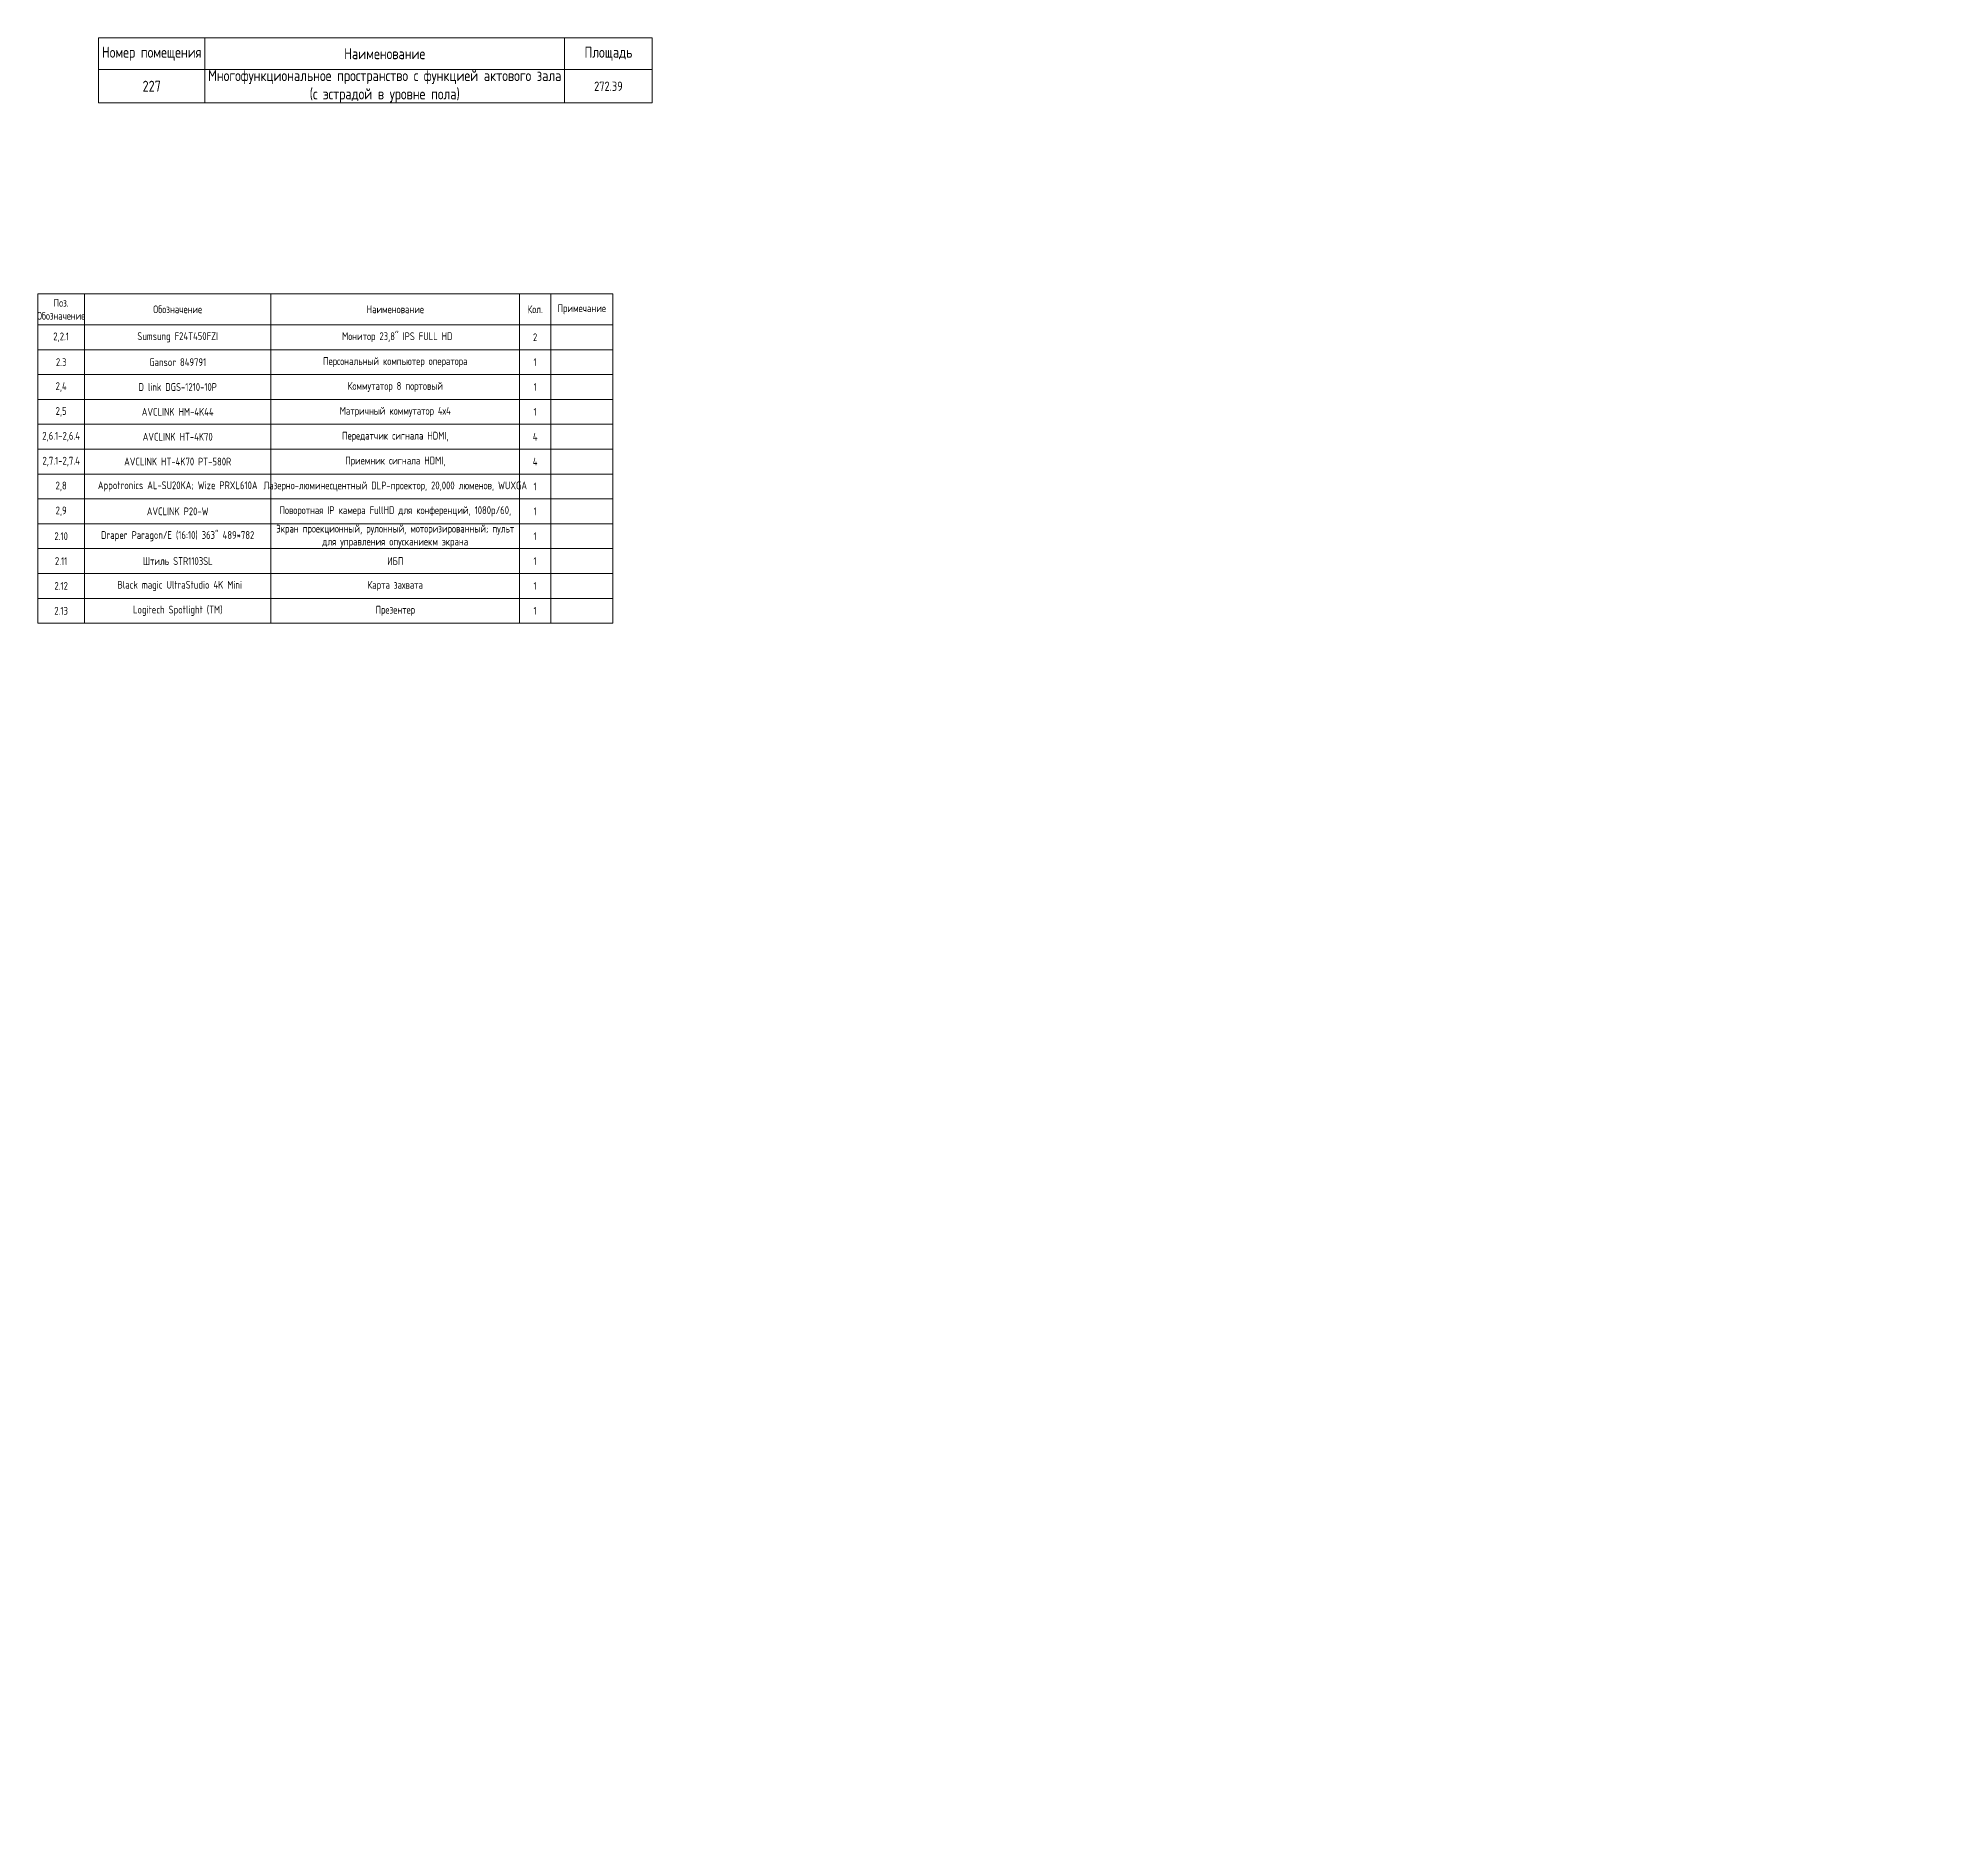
# Model space of a CAD drawing. Header units: millimetres. Extents: x 304092 to 9387535, y -16707 to 344175.
# Drawn here: x 566778 to 627661, y 28636 to 86464 of the extents above; entities that cross this region are included whole.
import ezdxf

# ---------------------------------------------------------------- set-up
doc = ezdxf.new("R2010")
doc.units = ezdxf.units.MM
doc.layers.add('!М_Перегородки_пеноблок', color=7, linetype='Continuous', lineweight=20)
doc.layers.add('+АР_Стены внутренние', color=250, linetype='Continuous', lineweight=18)
doc.styles.add('GOST type A', font='GOST.TTF')
doc.styles.get("Standard").update_dxf_attribs({"font": 'GOST.TTF'})
pattern_1 = [(45, (150, 150), (0, 1000), [141.4, -282.8, 70.7, -424.3, 141.4, -353.61356]), (135, (800, 200), (-1000, 9e-14), [141.4, -212.1, 70.7, -353.6, 141.4, -495.01356]), (63.43495, (0, 0), (5e-08, 1000), [111.8, -447.2, 111.8, -447.234, 0, 0]), (116.56505, (0, 0), (-4e-07, 1000), [111.8, -447.2, 111.8, -447.234, 0, 0]), (0, (0, 100), (0, 1000), [50, -400, 100, -400, 50, 0]), (0, (0, 250), (0, 1000), [-150, 100, -400, 0, -350, 0]), (0, (0, 300), (0, 1000), [-400, 0, -300, 100, -200, 0]), (0, (0, 450), (0, 1000), [-200, 0, -250, 100, -450, 0]), (0, (0, 600), (0, 1000), [-200, 100, -400, 100, -200, 0]), (0, (0, 850), (0, 1000), [-150, 100, -200, 0, -550, 0]), (0, (0, 900), (0, 1000), [-200, 0, -600, 100, -100, 0]), (90, (50, 200), (-1000, 6e-14), [-300, 0, -300, 0, -400, 0]), (90, (150, 0), (-1000, 6e-14), [-150, 100, -400, 0, -350, 0]), (90, (250, 0), (-1000, 6e-14), [-400, 0, -350, 100, -150, 0]), (90, (800, 0), (-1000, 6e-14), [-200, 100, -500, 100, -100, 0]), (90, (100, 100), (-1000, 6e-14), [-300, 0, -350, 0, -350, 0]), (90, (200, 100), (-1000, 6e-14), [-250, 0, -550, 0, -200, 0]), (90, (300, 150), (-1000, 6e-14), [-500, 0, -150, 0, -350, 0]), (90, (350, 50), (-1000, 6e-14), [-450, 0, -200, 0, -250, 0]), (90, (450, 200), (-1000, 6e-14), [-400, 0, -150, 0, -400, 0]), (90, (500, 250), (-1000, 6e-14), [-450, 0, -200, 0, -350, 0]), (90, (550, 0), (-1000, 6e-14), [-600, 0, -250, 0, -150, 0]), (90, (600, 150), (-1000, 6e-14), [-200, 0, -400, 0, -400, 0]), (90, (650, 100), (-1000, 6e-14), [-450, 0, -250, 0, -300, 0]), (90, (700, 50), (-1000, 6e-14), [-400, 0, -300, 0, -300, 0]), (90, (800, 100), (-1000, 6e-14), [-300, 0, -300, 0, -400, 0]), (90, (900, 150), (-1000, 6e-14), [-400, 0, -200, 0, -400, 0]), (90, (950, 200), (-1000, 6e-14), [-150, 0, -600, 0, -250, 0])]

# ---------------------------------------------------------------- blocks, each defined once
blk = doc.blocks.new('*T41')
at = {"color": 0, "linetype": 'ByBlock', "lineweight": 9, "ltscale": 100, "transparency": 16777216}
for p, q in [((0, 0), (18500, 0)), ((0, 0), (0, -10600)), ((1500, 0), (1500, -10600)), ((7500, 0), (7500, -10600)), ((15500, 0), (15500, -10600)), ((16500, 0), (16500, -10600)), ((18500, 0), (18500, -10600)), ((0, -1000), (18500, -1000)), ((0, -1800), (18500, -1800)), ((0, -2600), (18500, -2600)), ((0, -3400), (18500, -3400)), ((0, -4200), (18500, -4200)), ((0, -5000), (18500, -5000)), ((0, -5800), (18500, -5800)), ((0, -6600), (18500, -6600)), ((0, -7400), (18500, -7400)), ((0, -8200), (18500, -8200)), ((0, -9000), (18500, -9000)), ((0, -9800), (18500, -9800)), ((0, -10600), (18500, -10600))]:
    blk.add_line(p, q, dxfattribs=at)
at = {"color": 0, "lineweight": 9, "ltscale": 100, "transparency": 16777216, "char_height": 250, "attachment_point": 5, "style": 'GOST type A'}
for s, insert, width in [('{\\W0.9;Поз. Обозначение}', (750, -500), 1497), ('Обозначение', (4500, -500), 5997), ('Наименование', (11500, -500), 7997), ('Кол.', (16000, -500), 997), ('Примечание', (17500, -500), 1997), ("{\\C256; Монитор 23,8'' IPS FULL HD}", (11500, -1400), 7997), ('{\\C256;2,2.1}', (750, -1400), 1497), ('{\\C256;Sumsung F24T450FZI }', (4500, -1400), 5997), ('2', (16000, -1400), 997), ('{\\fArial|b0|i0|c0;', (17500, -1400), 1997), ('2.3', (750, -2200), 1497), ('{\\C256;Gansor 849791}', (4500, -2200), 5997), ('{\\C256;Персональный компьютер оператора}', (11500, -2200), 7997), ('1', (16000, -2200), 997), ('{\\fArial|b0|i0|c0;', (17500, -2200), 1997), ('{\\C256;2,4}', (750, -3000), 1497), ('{\\C256;D link }DGS-1210-10P', (4500, -3000), 5997), ('{\\C256;Коммутатор 8 портовый }', (11500, -3000), 7997), ('1', (16000, -3000), 997), ('{\\fArial|b0|i0|c0;', (17500, -3000), 1997), ('{\\C256;2,5}', (750, -3800), 1497), ('{\\C256;Матричный коммутатор 4х4 }', (11500, -3800), 7997), ('{\\C256;AVCLINK HM-4K44 }', (4500, -3800), 5997), ('1', (16000, -3800), 997), ('{\\fArial|b0|i0|c0;', (17500, -3800), 1997), ('{\\C256;2,6.1-2,6.4}', (750, -4600), 1497), ('{\\C256;AVCLINK HT-4K70 }', (4500, -4600), 5997), ('{\\C256;Передатчик сигнала HDMI, }', (11500, -4600), 7997), ('4', (16000, -4600), 997), ('{\\C256;2,7.1-2,7.4}', (750, -5400), 1497), ('{\\C256;AVCLINK HT-4K70 PT-580R }', (4500, -5400), 5997), ('{\\C256;Приемник сигнала HDMI, }', (11500, -5400), 7997), ('4', (16000, -5400), 997), ('{\\C256;2,8}', (750, -6200), 1497), ('{\\fGOST type A|b0|i0|c204|p34;\\C256;Appotronics AL-SU20KA;\\fGOST type A|b0|i0|c0|p34; Wize PRXL610A}', (4500, -6200), 5997), ('{\\C256;Лазерно-люминесцентный DLP-проектор, 20,000 люменов, WUXGA}', (11500, -6200), 7997), ('1', (16000, -6200), 997), ('{\\C256;2,9}', (750, -7000), 1497), ('{\\C256;AVCLINK P20-W }', (4500, -7000), 5997), ('{\\C256;Поворотная IP камера FullHD для конференций, 1080p/60, }', (11500, -7000), 7997), ('1', (16000, -7000), 997), ('2.10', (750, -7800), 1497), ('Draper Paragon/E (16:10) 363" 489*782 ', (4500, -7800), 5997), ('Экран проекционный, рулонный, моторизированный; пульт для управления опусканиекм экрана', (11500, -7800), 7997), ('1', (16000, -7800), 997), ('2.11', (750, -8600), 1497), ('Штиль STR1103SL', (4500, -8600), 5997), ('ИБП', (11500, -8600), 7997), ('1', (16000, -8600), 997), ('2.12', (750, -9400), 1497), (' Black magic UltraStudio 4K Mini', (4500, -9400), 5997), ('Карта захвата', (11500, -9400), 7997), ('1', (16000, -9400), 997), ('2.13', (750, -10200), 1497), ('Logitech Spotlight (TM)', (4500, -10200), 5997), ('Презентер', (11500, -10200), 7997), ('1', (16000, -10200), 997)]:
    blk.add_mtext(s, dxfattribs=dict(at, insert=insert, width=width))
blk = doc.blocks.new('*T42')
at = {"color": 0, "linetype": 'ByBlock', "lineweight": 9, "ltscale": 100, "transparency": 16777216}
for p, q in [((0, 0), (17814, 0)), ((0, 0), (0, -2094)), ((3420, 0), (3420, -2094)), ((14995, 0), (14995, -2094)), ((17814, 0), (17814, -2094)), ((0, -1019), (17814, -1019)), ((0, -2094), (17814, -2094))]:
    blk.add_line(p, q, dxfattribs=at)
at = {"color": 0, "lineweight": 9, "ltscale": 100, "transparency": 16777216, "attachment_point": 5, "style": 'GOST type A'}
for s, insert, char_height, width in [('Номер помещения', (1710, -510), 353.36, 3415.93), ('Наименование', (9208, -510), 353.36, 11570.98), ('Площадь', (16405, -510), 353.4, 2814.1)]:
    blk.add_mtext(s, dxfattribs=dict(at, insert=insert, char_height=char_height, width=width))
at = {"color": 0, "lineweight": 9, "ltscale": 100, "transparency": 16777216, "attachment_point": 5}
for s, insert, char_height, width in [('Многофункциональное пространство с функцией актового зала (с эстрадой в уровне пола)', (9208, -1557), 353.36, 11570.98), ('227', (1710, -1557), 353.4, 3415.93), ('272.39', (16405, -1557), 300, 2814.1)]:
    blk.add_mtext(s, dxfattribs=dict(at, insert=insert, char_height=char_height, width=width))

msp = doc.modelspace()

# ---------------------------------------------------------------- hatches: boundary and pattern name
at = {"layer": '!М_Перегородки_пеноблок', "ltscale": 100}
h = msp.add_hatch(dxfattribs=at)
h.set_pattern_fill('БЕТОННАЯ ПОДГОТОВКА', color=256, scale=100, style=0, pattern_type=2)
h.set_pattern_definition(pattern_1)
h.paths.add_polyline_path([(621015.9, 58591.4), (620895.9, 58591.4), (620895.9, 58591.4)], flags=0)
h = msp.add_hatch(dxfattribs=at)
h.set_pattern_fill('БЕТОННАЯ ПОДГОТОВКА', color=256, scale=100, style=0, pattern_type=2)
h.set_pattern_definition(pattern_1)
h.paths.add_polyline_path([(574150.9, 39376.4), (574150.9, 39346.4), (574030.9, 39226.4), (574030.9, 39376.4)], flags=0)
at = {"layer": '+АР_Стены внутренние', "lineweight": 0, "ltscale": 100}
h = msp.add_hatch(dxfattribs=at)
h.set_pattern_fill('БЕТОН И ИЗДЕЛИЯ ИЗ НЕГО', color=256, scale=30, style=0, pattern_type=2)
h.set_pattern_definition([(45, (0, 0), (39.774756, 145.840774), [187.5, -40.5, 0, -40.5])])
h.paths.add_polyline_path([(627660.9, 28636.4), (627660.9, 28816.3), (627660.9, 28816.3), (627660.9, 28636.4)], flags=0)

# ---------------------------------------------------------------- block references
for name, p in [('*T42', (568730.4, 86464.5)), ('*T41', (566777.5, 78230.3))]:
    msp.add_blockref(name, p)

doc.saveas('drawing.dxf')
